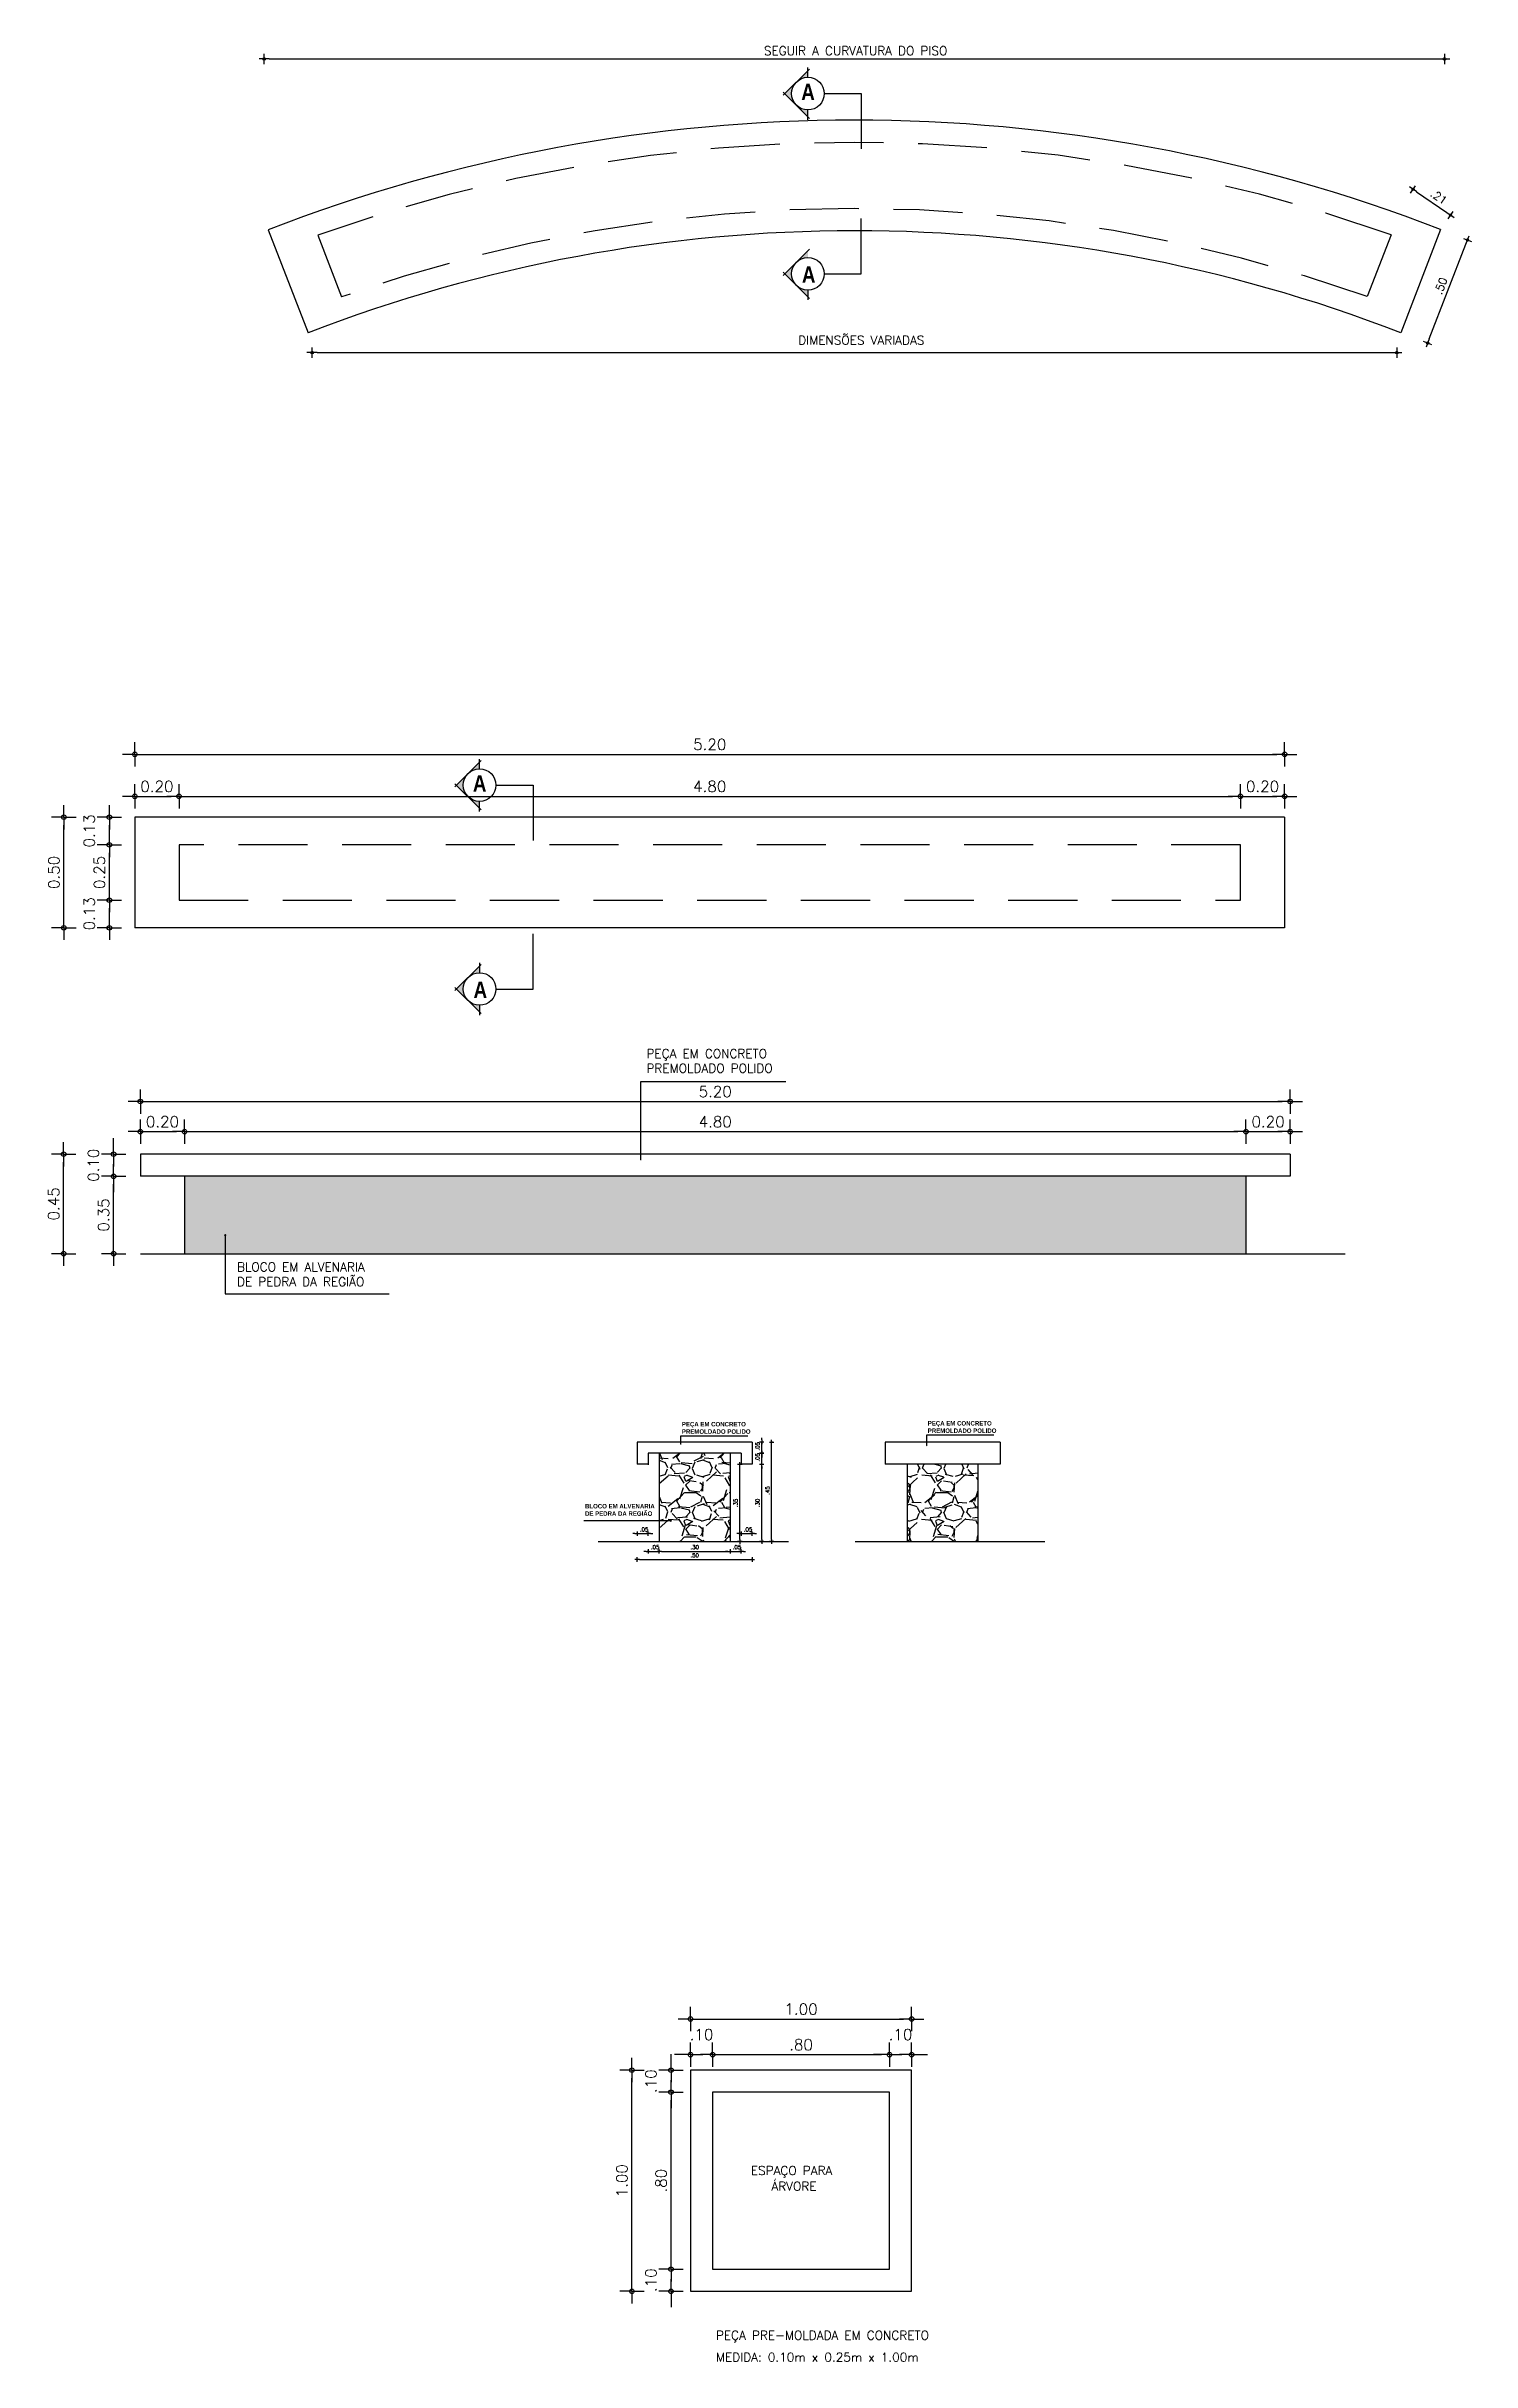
# Model space of a CAD drawing. Extents: x -599692 to 1491, y -9431878 to -451.
# Drawn here: x 1077.73 to 1084.17, y -465.24 to -454.77 of the extents above; entities that cross this region are included whole.
import ezdxf

# ---------------------------------------------------------------- set-up
doc = ezdxf.new("R2010")
doc.units = 0
doc.header["$LTSCALE"] = 0.5
doc.header["$MEASUREMENT"] = 0
doc.header["$PDMODE"] = 34
for name, pattern in [('DASHDOT', [1, 0.5, -0.25, 0, -0.25]), ('DIVIDE', [1.25, 0.5, -0.25, 0, -0.25, 0, -0.25]), ('HIDDEN2', [0.1875, 0.125, -0.0625])]:
    doc.linetypes.add(name, pattern=pattern)
doc.layers.get('0').update_dxf_attribs({"linetype": 'CONTINUOUS'})
doc.layers.get('DEFPOINTS').update_dxf_attribs({"linetype": 'CONTINUOUS'})
for name, color, linetype in [('05', 5, 'CONTINUOUS'), ('COTAS', 2, 'CONTINUOUS'), ('HACHURA', 253, 'CONTINUOUS'), ('P1', 1, 'CONTINUOUS'), ('P15', 7, 'DASHDOT'), ('P2', 2, 'CONTINUOUS'), ('P3', 3, 'CONTINUOUS'), ('P4', 6, 'CONTINUOUS'), ('P6', 4, 'CONTINUOUS'), ('TEXTO', 3, 'CONTINUOUS')]:
    doc.layers.add(name, color=color, linetype=linetype)
doc.styles.add('ARIAL', font='ARIALNB.TTF')
doc.styles.add('COTA100', font='ROMANS.SHX')
doc.styles.add('ROMANS', font='romans')
doc.dimstyles.new('BOLA50$0', dxfattribs={"dimscale": 0.5, "dimtxt": 0.25, "dimasz": 0.18, "dimexe": 0.18, "dimexo": 0.0625, "dimgap": 0.1, "dimtad": 1, "dimzin": 0, "dimdsep": 46, "dimtxsty": 'ROMANS', "dimblk1": 'BOLA', "dimblk2": 'BOLA', "dimsah": 1, "dimcen": 0.09, "dimse1": 1, "dimse2": 1, "dimclrt": 256, "dimadec": 0, "dimazin": 0, "dimtfac": 1, "dimtofl": 0, "dimtmove": 2, "dimatfit": 3, "dimldrblk": 'BOLA', "dimfxl": 1, "dimtolj": 1, "dimtzin": 0, "dimarcsym": 0})
doc.dimstyles.new('COTA100$0', dxfattribs={"dimtxt": 0.18, "dimasz": 0.1, "dimexe": 0.05, "dimexo": 0.95, "dimgap": 0.1, "dimtad": 1, "dimzin": 4, "dimdsep": 46, "dimtxsty": 'COTA100', "dimblk": 'USERTICK', "dimblk1": 'USERTICK', "dimblk2": 'USERTICK', "dimsah": 1, "dimcen": -0.1, "dimdle": 0.05, "dimse1": 1, "dimse2": 1, "dimclrt": 2, "dimadec": 0, "dimazin": 0, "dimtfac": 1, "dimtdec": 4, "dimtix": 1, "dimtmove": 2, "dimatfit": 3, "dimldrblk": 'USERTICK', "dimfxl": 1, "dimtvp": 0.625, "dimtolj": 1, "dimtzin": 4, "dimarcsym": 0})

msp = doc.modelspace()

# ---------------------------------------------------------------- texts
at = {"layer": 'P2', "style": 'ARIAL', "text_generation_flag": 2}
for p in [(1081.204, -455.014), (1081.207, -455.84), (1079.719, -458.141), (1079.722, -459.074)]:
    msp.add_text('A', height=0.0738, dxfattribs=at).set_placement(p)
at = {"layer": 'TEXTO', "linetype": 'Continuous', "style": 'ROMANS'}
for s, p in [('ESPAÇO PARA', (1080.915, -464.397)), ('ÁRVORE', (1081.008, -464.468)), ('PEÇA PRE-MOLDADA EM CONCRETO', (1080.757, -465.142)), ('MEDIDA: 0.10m x 0.25m x 1.00m', (1080.757, -465.241))]:
    msp.add_text(s, height=0.04, dxfattribs=at).set_placement(p)
at = {"layer": 'TEXTO', "linetype": 'Continuous', "char_height": 0.04, "attachment_point": 1, "style": 'ROMANS'}
for s, insert, width in [('SEGUIR A CURVATURA DO PISO', (1080.974, -454.771), 0.96329), ('DIMENSÕES VARIADAS', (1081.129, -456.08), 0.96329), ('PEÇA EM CONCRETO \\PPREMOLDADO POLIDO ', (1080.443, -459.306), 0.7845), ('BLOCO EM ALVENARIA \\PDE PEDRA DA REGIÃO ', (1078.591, -460.271), 0.7845)]:
    msp.add_mtext(s, dxfattribs=dict(at, insert=insert, width=width))
at = {"layer": 'TEXTO', "char_height": 0.02, "attachment_point": 1, "style": 'ARIAL'}
for s, insert, width in [('PEÇA EM CONCRETO \\PPREMOLDADO POLIDO ', (1080.603, -460.992), 0.7845), ('PEÇA EM CONCRETO \\PPREMOLDADO POLIDO ', (1081.715, -460.988), 0.7845), ('BLOCO EM ALVENARIA \\PDE PEDRA DA REGIÃO', (1080.165, -461.363), 0.5778)]:
    msp.add_mtext(s, dxfattribs=dict(at, insert=insert, width=width))

# ---------------------------------------------------------------- blocks, each defined once
blk = doc.blocks.new('USERTICK')
for p, q in [((-1, 0), (1, 0)), ((0, 1), (0, -1))]:
    blk.add_line(p, q)
blk.add_circle((0, 0), 0.25)
blk = doc.blocks.new('*D235')
at = {"layer": 'COTAS', "color": 0, "lineweight": -2}
blk.add_line((1080.865, -461.523), (1080.865, -461.193), dxfattribs=at)
at = {"layer": 'DEFPOINTS', "color": 0}
for p in [(1080.821, -461.183), (1080.865, -461.183), (1080.821, -461.533)]:
    blk.add_point(p, dxfattribs=at)
at = {"layer": 'COTAS', "color": 0, "lineweight": -2, "xscale": 0.01, "yscale": 0.01, "zscale": 0.01}
for p, rotation in [((1080.865, -461.183), 90), ((1080.865, -461.533), 270)]:
    blk.add_blockref('USERTICK', p, dxfattribs=dict(at, rotation=rotation))
at = {"layer": 'COTAS', "color": 2, "insert": (1080.846, -461.358), "char_height": 0.018, "attachment_point": 5, "rotation": 90, "style": 'COTA100'}
blk.add_mtext('\\A1;.35', dxfattribs=at)
blk = doc.blocks.new('*D236')
at = {"layer": 'COTAS', "color": 0, "lineweight": -2}
for p, q in [((1080.964, -461.123), (1080.964, -461.113)), ((1080.964, -461.183), (1080.964, -461.133)), ((1080.964, -461.193), (1080.964, -461.203))]:
    blk.add_line(p, q, dxfattribs=at)
at = {"layer": 'DEFPOINTS', "color": 0}
for p in [(1080.871, -461.133), (1080.871, -461.183), (1080.964, -461.133)]:
    blk.add_point(p, dxfattribs=at)
at = {"layer": 'COTAS', "color": 0, "lineweight": -2, "xscale": 0.01, "yscale": 0.01, "zscale": 0.01}
for p, rotation in [((1080.964, -461.133), 270), ((1080.964, -461.183), 90)]:
    blk.add_blockref('USERTICK', p, dxfattribs=dict(at, rotation=rotation))
at = {"layer": 'COTAS', "color": 2, "insert": (1080.945, -461.158), "char_height": 0.018, "attachment_point": 5, "rotation": 90, "style": 'COTA100'}
blk.add_mtext('\\A1; .05', dxfattribs=at)
blk = doc.blocks.new('*D237')
at = {"layer": 'COTAS', "color": 0, "lineweight": -2}
for p, q in [((1080.964, -461.073), (1080.964, -461.063)), ((1080.964, -461.133), (1080.964, -461.083)), ((1080.964, -461.143), (1080.964, -461.153))]:
    blk.add_line(p, q, dxfattribs=at)
at = {"layer": 'DEFPOINTS', "color": 0}
for p in [(1080.921, -461.083), (1080.964, -461.083), (1080.871, -461.133)]:
    blk.add_point(p, dxfattribs=at)
at = {"layer": 'COTAS', "color": 0, "lineweight": -2, "xscale": 0.01, "yscale": 0.01, "zscale": 0.01}
for p, rotation in [((1080.964, -461.083), 270), ((1080.964, -461.133), 90)]:
    blk.add_blockref('USERTICK', p, dxfattribs=dict(at, rotation=rotation))
at = {"layer": 'COTAS', "color": 2, "insert": (1080.945, -461.108), "char_height": 0.018, "attachment_point": 5, "rotation": 90, "style": 'COTA100'}
blk.add_mtext('\\A1; .05', dxfattribs=at)
blk = doc.blocks.new('*D238')
at = {"layer": 'COTAS', "color": 0, "lineweight": -2}
blk.add_line((1080.964, -461.523), (1080.964, -461.193), dxfattribs=at)
at = {"layer": 'DEFPOINTS', "color": 0}
for p in [(1080.871, -461.183), (1080.964, -461.183), (1080.821, -461.533)]:
    blk.add_point(p, dxfattribs=at)
at = {"layer": 'COTAS', "color": 0, "lineweight": -2, "xscale": 0.01, "yscale": 0.01, "zscale": 0.01}
for p, rotation in [((1080.964, -461.183), 90), ((1080.964, -461.533), 270)]:
    blk.add_blockref('USERTICK', p, dxfattribs=dict(at, rotation=rotation))
at = {"layer": 'COTAS', "color": 2, "insert": (1080.945, -461.358), "char_height": 0.018, "attachment_point": 5, "rotation": 90, "style": 'COTA100'}
blk.add_mtext('\\A1;.30', dxfattribs=at)
blk = doc.blocks.new('*D239')
at = {"layer": 'COTAS', "color": 0, "lineweight": -2}
for p, q in [((1080.391, -461.497), (1080.381, -461.497)), ((1080.401, -461.497), (1080.451, -461.497)), ((1080.461, -461.497), (1080.471, -461.497))]:
    blk.add_line(p, q, dxfattribs=at)
at = {"layer": 'DEFPOINTS', "color": 0}
for p in [(1080.401, -461.183), (1080.451, -461.185), (1080.451, -461.497)]:
    blk.add_point(p, dxfattribs=at)
at = {"layer": 'COTAS', "color": 0, "lineweight": -2, "xscale": 0.01, "yscale": 0.01, "zscale": 0.01}
blk.add_blockref('USERTICK', (1080.401, -461.497), dxfattribs=at)
at = {"layer": 'COTAS', "color": 0, "lineweight": -2, "xscale": 0.01, "yscale": 0.01, "zscale": 0.01, "rotation": 180}
blk.add_blockref('USERTICK', (1080.451, -461.497), dxfattribs=at)
at = {"layer": 'COTAS', "color": 2, "insert": (1080.426, -461.478), "char_height": 0.018, "attachment_point": 5, "style": 'COTA100'}
blk.add_mtext('\\A1; .05', dxfattribs=at)
blk = doc.blocks.new('*D240')
at = {"layer": 'COTAS', "color": 0, "lineweight": -2}
for p, q in [((1080.441, -461.577), (1080.431, -461.577)), ((1080.451, -461.577), (1080.501, -461.577)), ((1080.511, -461.577), (1080.521, -461.577))]:
    blk.add_line(p, q, dxfattribs=at)
at = {"layer": 'DEFPOINTS', "color": 0}
for p in [(1080.451, -461.185), (1080.501, -461.533), (1080.501, -461.577)]:
    blk.add_point(p, dxfattribs=at)
at = {"layer": 'COTAS', "color": 0, "lineweight": -2, "xscale": 0.01, "yscale": 0.01, "zscale": 0.01}
blk.add_blockref('USERTICK', (1080.451, -461.577), dxfattribs=at)
at = {"layer": 'COTAS', "color": 0, "lineweight": -2, "xscale": 0.01, "yscale": 0.01, "zscale": 0.01, "rotation": 180}
blk.add_blockref('USERTICK', (1080.501, -461.577), dxfattribs=at)
at = {"layer": 'COTAS', "color": 2, "insert": (1080.476, -461.558), "char_height": 0.018, "attachment_point": 5, "style": 'COTA100'}
blk.add_mtext('\\A1; .05', dxfattribs=at)
blk = doc.blocks.new('*D241')
at = {"layer": 'COTAS', "color": 0, "lineweight": -2}
blk.add_line((1080.511, -461.577), (1080.811, -461.577), dxfattribs=at)
at = {"layer": 'DEFPOINTS', "color": 0}
for p in [(1080.501, -461.533), (1080.821, -461.533), (1080.821, -461.577)]:
    blk.add_point(p, dxfattribs=at)
at = {"layer": 'COTAS', "color": 0, "lineweight": -2, "xscale": 0.01, "yscale": 0.01, "zscale": 0.01, "rotation": 180}
blk.add_blockref('USERTICK', (1080.501, -461.577), dxfattribs=at)
at = {"layer": 'COTAS', "color": 0, "lineweight": -2, "xscale": 0.01, "yscale": 0.01, "zscale": 0.01}
blk.add_blockref('USERTICK', (1080.821, -461.577), dxfattribs=at)
at = {"layer": 'COTAS', "color": 2, "insert": (1080.661, -461.558), "char_height": 0.018, "attachment_point": 5, "style": 'COTA100'}
blk.add_mtext('\\A1;.30', dxfattribs=at)
blk = doc.blocks.new('*D242')
at = {"layer": 'COTAS', "color": 0, "lineweight": -2}
for p, q in [((1080.811, -461.577), (1080.801, -461.577)), ((1080.821, -461.577), (1080.871, -461.577)), ((1080.881, -461.577), (1080.891, -461.577))]:
    blk.add_line(p, q, dxfattribs=at)
at = {"layer": 'DEFPOINTS', "color": 0}
for p in [(1080.871, -461.185), (1080.821, -461.533), (1080.871, -461.577)]:
    blk.add_point(p, dxfattribs=at)
at = {"layer": 'COTAS', "color": 0, "lineweight": -2, "xscale": 0.01, "yscale": 0.01, "zscale": 0.01}
blk.add_blockref('USERTICK', (1080.821, -461.577), dxfattribs=at)
at = {"layer": 'COTAS', "color": 0, "lineweight": -2, "xscale": 0.01, "yscale": 0.01, "zscale": 0.01, "rotation": 180}
blk.add_blockref('USERTICK', (1080.871, -461.577), dxfattribs=at)
at = {"layer": 'COTAS', "color": 2, "insert": (1080.846, -461.558), "char_height": 0.018, "attachment_point": 5, "style": 'COTA100'}
blk.add_mtext('\\A1; .05', dxfattribs=at)
blk = doc.blocks.new('*D243')
at = {"layer": 'COTAS', "color": 0, "lineweight": -2}
for p, q in [((1080.861, -461.497), (1080.851, -461.497)), ((1080.871, -461.497), (1080.921, -461.497)), ((1080.931, -461.497), (1080.941, -461.497))]:
    blk.add_line(p, q, dxfattribs=at)
at = {"layer": 'DEFPOINTS', "color": 0}
for p in [(1080.871, -461.185), (1080.921, -461.183), (1080.921, -461.497)]:
    blk.add_point(p, dxfattribs=at)
at = {"layer": 'COTAS', "color": 0, "lineweight": -2, "xscale": 0.01, "yscale": 0.01, "zscale": 0.01}
blk.add_blockref('USERTICK', (1080.871, -461.497), dxfattribs=at)
at = {"layer": 'COTAS', "color": 0, "lineweight": -2, "xscale": 0.01, "yscale": 0.01, "zscale": 0.01, "rotation": 180}
blk.add_blockref('USERTICK', (1080.921, -461.497), dxfattribs=at)
at = {"layer": 'COTAS', "color": 2, "insert": (1080.896, -461.478), "char_height": 0.018, "attachment_point": 5, "style": 'COTA100'}
blk.add_mtext('\\A1; .05', dxfattribs=at)
blk = doc.blocks.new('*D263')
at = {"layer": 'COTAS', "color": 0, "lineweight": -2}
blk.add_line((1083.926, -455.429), (1084.063, -455.523), dxfattribs=at)
at = {"layer": 'DEFPOINTS', "color": 0}
for p in [(1083.865, -455.483, 0), (1084.079, -455.534), (1084.034, -455.599, 0)]:
    blk.add_point(p, dxfattribs=at)
at = {"layer": 'COTAS', "color": 0, "lineweight": -2, "xscale": 0.02, "yscale": 0.02, "zscale": 0.02}
for p, rotation in [((1083.91, -455.418), 145.5575462584065), ((1084.079, -455.534), 325.5575462584065)]:
    blk.add_blockref('USERTICK', p, dxfattribs=dict(at, rotation=rotation))
at = {"layer": 'COTAS', "color": 2, "insert": (1084.016, -455.445), "char_height": 0.036, "attachment_point": 5, "rotation": 325.5575, "style": 'COTA100'}
blk.add_mtext('\\A1; .21', dxfattribs=at)
blk = doc.blocks.new('*D264')
at = {"layer": 'COTAS', "color": 0, "lineweight": -2}
blk.add_line((1083.983, -456.094), (1084.149, -455.665), dxfattribs=at)
at = {"layer": 'DEFPOINTS', "color": 0}
for p in [(1084.034, -455.599, 0), (1084.156, -455.647), (1083.854, -456.066, 0)]:
    blk.add_point(p, dxfattribs=at)
at = {"layer": 'COTAS', "color": 0, "lineweight": -2, "xscale": 0.02, "yscale": 0.02, "zscale": 0.02}
for p, rotation in [((1084.156, -455.647), 68.86226405284746), ((1083.976, -456.113), 248.8622640528475)]:
    blk.add_blockref('USERTICK', p, dxfattribs=dict(at, rotation=rotation))
at = {"layer": 'COTAS', "color": 2, "insert": (1084.031, -455.866), "char_height": 0.036, "attachment_point": 5, "rotation": 68.8623, "style": 'COTA100'}
blk.add_mtext('\\A1; .50', dxfattribs=at)
blk = doc.blocks.new('*D214')
at = {"layer": 'COTAS', "color": 0, "lineweight": -2}
blk.add_line((1081.009, -461.523), (1081.009, -461.093), dxfattribs=at)
at = {"layer": 'DEFPOINTS', "color": 0}
for p in [(1080.897, -461.083), (1081.009, -461.083), (1080.897, -461.533)]:
    blk.add_point(p, dxfattribs=at)
at = {"layer": 'COTAS', "color": 0, "lineweight": -2, "xscale": 0.01, "yscale": 0.01, "zscale": 0.01}
for p, rotation in [((1081.009, -461.083), 90), ((1081.009, -461.533), 270)]:
    blk.add_blockref('USERTICK', p, dxfattribs=dict(at, rotation=rotation))
at = {"layer": 'COTAS', "color": 2, "insert": (1080.99, -461.308), "char_height": 0.018, "attachment_point": 5, "rotation": 90, "style": 'COTA100'}
blk.add_mtext('\\A1; .45', dxfattribs=at)
blk = doc.blocks.new('*D215')
at = {"layer": 'COTAS', "color": 0, "lineweight": -2}
blk.add_line((1080.411, -461.614), (1080.911, -461.614), dxfattribs=at)
at = {"layer": 'DEFPOINTS', "color": 0}
for p in [(1080.401, -461.507), (1080.921, -461.507), (1080.921, -461.614)]:
    blk.add_point(p, dxfattribs=at)
at = {"layer": 'COTAS', "color": 0, "lineweight": -2, "xscale": 0.01, "yscale": 0.01, "zscale": 0.01, "rotation": 180}
blk.add_blockref('USERTICK', (1080.401, -461.614), dxfattribs=at)
at = {"layer": 'COTAS', "color": 0, "lineweight": -2, "xscale": 0.01, "yscale": 0.01, "zscale": 0.01}
blk.add_blockref('USERTICK', (1080.921, -461.614), dxfattribs=at)
at = {"layer": 'COTAS', "color": 2, "insert": (1080.661, -461.595), "char_height": 0.018, "attachment_point": 5, "style": 'COTA100'}
blk.add_mtext('\\A1;.50', dxfattribs=at)
blk = doc.blocks.new('BOLA')
for q in [(-1.53, 0), (0, 1.53), (0, -1.53), (1.53, 0)]:
    blk.add_line((0, 0), q)
blk.add_circle((0, 0), 0.284)
blk = doc.blocks.new('*D268')
at = {"layer": 'COTAS', "color": 0, "lineweight": -2}
blk.add_line((1078.165, -458.163), (1078.293, -458.163), dxfattribs=at)
at = {"layer": 'DEFPOINTS', "color": 0}
for p in [(1078.329, -458.163), (1078.129, -458.257), (1078.329, -458.382)]:
    blk.add_point(p, dxfattribs=at)
at = {"layer": 'COTAS', "color": 0, "lineweight": -2, "xscale": 0.036, "yscale": 0.036, "zscale": 0.036, "rotation": 180}
blk.add_blockref('BOLA', (1078.129, -458.163), dxfattribs=at)
at = {"layer": 'COTAS', "color": 0, "lineweight": -2, "xscale": 0.036, "yscale": 0.036, "zscale": 0.036}
blk.add_blockref('BOLA', (1078.329, -458.163), dxfattribs=at)
at = {"layer": 'COTAS', "insert": (1078.229, -458.118), "char_height": 0.05, "attachment_point": 5, "style": 'ROMANS'}
blk.add_mtext('\\A1;0.20', dxfattribs=at)
blk = doc.blocks.new('*D269')
at = {"layer": 'COTAS', "color": 0, "lineweight": -2}
blk.add_line((1078.365, -458.163), (1083.093, -458.163), dxfattribs=at)
at = {"layer": 'DEFPOINTS', "color": 0}
for p in [(1083.129, -458.163), (1078.329, -458.382), (1083.129, -458.382)]:
    blk.add_point(p, dxfattribs=at)
at = {"layer": 'COTAS', "color": 0, "lineweight": -2, "xscale": 0.036, "yscale": 0.036, "zscale": 0.036, "rotation": 180}
blk.add_blockref('BOLA', (1078.329, -458.163), dxfattribs=at)
at = {"layer": 'COTAS', "color": 0, "lineweight": -2, "xscale": 0.036, "yscale": 0.036, "zscale": 0.036}
blk.add_blockref('BOLA', (1083.129, -458.163), dxfattribs=at)
at = {"layer": 'COTAS', "insert": (1080.729, -458.118), "char_height": 0.05, "attachment_point": 5, "style": 'ROMANS'}
blk.add_mtext('\\A1;4.80', dxfattribs=at)
blk = doc.blocks.new('*D270')
at = {"layer": 'COTAS', "color": 0, "lineweight": -2}
blk.add_line((1083.165, -458.163), (1083.293, -458.163), dxfattribs=at)
at = {"layer": 'DEFPOINTS', "color": 0}
for p in [(1083.329, -458.163), (1083.329, -458.257), (1083.129, -458.382)]:
    blk.add_point(p, dxfattribs=at)
at = {"layer": 'COTAS', "color": 0, "lineweight": -2, "xscale": 0.036, "yscale": 0.036, "zscale": 0.036, "rotation": 180}
blk.add_blockref('BOLA', (1083.129, -458.163), dxfattribs=at)
at = {"layer": 'COTAS', "color": 0, "lineweight": -2, "xscale": 0.036, "yscale": 0.036, "zscale": 0.036}
blk.add_blockref('BOLA', (1083.329, -458.163), dxfattribs=at)
at = {"layer": 'COTAS', "insert": (1083.229, -458.118), "char_height": 0.05, "attachment_point": 5, "style": 'ROMANS'}
blk.add_mtext('\\A1;0.20', dxfattribs=at)
blk = doc.blocks.new('*D271')
at = {"layer": 'COTAS', "color": 0, "lineweight": -2}
blk.add_line((1078.165, -457.973), (1083.293, -457.973), dxfattribs=at)
at = {"layer": 'DEFPOINTS', "color": 0}
for p in [(1083.329, -457.973), (1078.129, -458.257), (1083.329, -458.257)]:
    blk.add_point(p, dxfattribs=at)
at = {"layer": 'COTAS', "color": 0, "lineweight": -2, "xscale": 0.036, "yscale": 0.036, "zscale": 0.036, "rotation": 180}
blk.add_blockref('BOLA', (1078.129, -457.973), dxfattribs=at)
at = {"layer": 'COTAS', "color": 0, "lineweight": -2, "xscale": 0.036, "yscale": 0.036, "zscale": 0.036}
blk.add_blockref('BOLA', (1083.329, -457.973), dxfattribs=at)
at = {"layer": 'COTAS', "insert": (1080.729, -457.928), "char_height": 0.05, "attachment_point": 5, "style": 'ROMANS'}
blk.add_mtext('\\A1;5.20', dxfattribs=at)
blk = doc.blocks.new('*D272')
at = {"layer": 'COTAS', "color": 0, "lineweight": -2}
blk.add_line((1078.014, -458.721), (1078.014, -458.668), dxfattribs=at)
at = {"layer": 'DEFPOINTS', "color": 0}
for p in [(1078.014, -458.632), (1078.329, -458.632), (1078.129, -458.757)]:
    blk.add_point(p, dxfattribs=at)
at = {"layer": 'COTAS', "color": 0, "lineweight": -2, "xscale": 0.036, "yscale": 0.036, "zscale": 0.036}
for p, rotation in [((1078.014, -458.632), 90), ((1078.014, -458.757), 270)]:
    blk.add_blockref('BOLA', p, dxfattribs=dict(at, rotation=rotation))
at = {"layer": 'COTAS', "insert": (1077.923, -458.694), "char_height": 0.05, "attachment_point": 5, "rotation": 90, "style": 'ROMANS'}
blk.add_mtext('\\A1;0.13', dxfattribs=at)
blk = doc.blocks.new('*D273')
at = {"layer": 'COTAS', "color": 0, "lineweight": -2}
blk.add_line((1078.014, -458.596), (1078.014, -458.418), dxfattribs=at)
at = {"layer": 'DEFPOINTS', "color": 0}
for p in [(1078.014, -458.382), (1078.329, -458.382), (1078.329, -458.632)]:
    blk.add_point(p, dxfattribs=at)
at = {"layer": 'COTAS', "color": 0, "lineweight": -2, "xscale": 0.036, "yscale": 0.036, "zscale": 0.036}
for p, rotation in [((1078.014, -458.382), 90), ((1078.014, -458.632), 270)]:
    blk.add_blockref('BOLA', p, dxfattribs=dict(at, rotation=rotation))
at = {"layer": 'COTAS', "insert": (1077.969, -458.507), "char_height": 0.05, "attachment_point": 5, "rotation": 90, "style": 'ROMANS'}
blk.add_mtext('\\A1;0.25', dxfattribs=at)
blk = doc.blocks.new('*D274')
at = {"layer": 'COTAS', "color": 0, "lineweight": -2}
blk.add_line((1078.014, -458.346), (1078.014, -458.293), dxfattribs=at)
at = {"layer": 'DEFPOINTS', "color": 0}
for p in [(1078.014, -458.257), (1078.129, -458.257), (1078.329, -458.382)]:
    blk.add_point(p, dxfattribs=at)
at = {"layer": 'COTAS', "color": 0, "lineweight": -2, "xscale": 0.036, "yscale": 0.036, "zscale": 0.036}
for p, rotation in [((1078.014, -458.257), 90), ((1078.014, -458.382), 270)]:
    blk.add_blockref('BOLA', p, dxfattribs=dict(at, rotation=rotation))
at = {"layer": 'COTAS', "insert": (1077.923, -458.319), "char_height": 0.05, "attachment_point": 5, "rotation": 90, "style": 'ROMANS'}
blk.add_mtext('\\A1;0.13', dxfattribs=at)
blk = doc.blocks.new('*D275')
at = {"layer": 'COTAS', "color": 0, "lineweight": -2}
blk.add_line((1077.808, -458.721), (1077.808, -458.293), dxfattribs=at)
at = {"layer": 'DEFPOINTS', "color": 0}
for p in [(1077.808, -458.257), (1078.129, -458.257), (1078.129, -458.757)]:
    blk.add_point(p, dxfattribs=at)
at = {"layer": 'COTAS', "color": 0, "lineweight": -2, "xscale": 0.036, "yscale": 0.036, "zscale": 0.036}
for p, rotation in [((1077.808, -458.257), 90), ((1077.808, -458.757), 270)]:
    blk.add_blockref('BOLA', p, dxfattribs=dict(at, rotation=rotation))
at = {"layer": 'COTAS', "insert": (1077.763, -458.507), "char_height": 0.05, "attachment_point": 5, "rotation": 90, "style": 'ROMANS'}
blk.add_mtext('\\A1;0.50', dxfattribs=at)
blk = doc.blocks.new('*D276')
at = {"layer": 'COTAS', "color": 0, "lineweight": -2}
blk.add_line((1078.033, -460.195), (1078.033, -459.917), dxfattribs=at)
at = {"layer": 'DEFPOINTS', "color": 0}
for p in [(1078.033, -459.881), (1078.354, -459.881), (1078.354, -460.231)]:
    blk.add_point(p, dxfattribs=at)
at = {"layer": 'COTAS', "color": 0, "lineweight": -2, "xscale": 0.036, "yscale": 0.036, "zscale": 0.036}
for p, rotation in [((1078.033, -459.881), 90), ((1078.033, -460.231), 270)]:
    blk.add_blockref('BOLA', p, dxfattribs=dict(at, rotation=rotation))
at = {"layer": 'COTAS', "insert": (1077.988, -460.056), "char_height": 0.05, "attachment_point": 5, "rotation": 90, "style": 'ROMANS'}
blk.add_mtext('\\A1;0.35', dxfattribs=at)
blk = doc.blocks.new('*D277')
at = {"layer": 'COTAS', "color": 0, "lineweight": -2}
for p, q in [((1078.033, -459.745), (1078.033, -459.709)), ((1078.033, -459.917), (1078.033, -459.953))]:
    blk.add_line(p, q, dxfattribs=at)
at = {"layer": 'DEFPOINTS', "color": 0}
for p in [(1078.033, -459.781), (1078.154, -459.781), (1078.354, -459.881)]:
    blk.add_point(p, dxfattribs=at)
at = {"layer": 'COTAS', "color": 0, "lineweight": -2, "xscale": 0.036, "yscale": 0.036, "zscale": 0.036}
for p, rotation in [((1078.033, -459.781), 270), ((1078.033, -459.881), 90)]:
    blk.add_blockref('BOLA', p, dxfattribs=dict(at, rotation=rotation))
at = {"layer": 'COTAS', "insert": (1077.942, -459.831), "char_height": 0.05, "attachment_point": 5, "rotation": 90, "style": 'ROMANS'}
blk.add_mtext('\\A1;0.10', dxfattribs=at)
blk = doc.blocks.new('*D278')
at = {"layer": 'COTAS', "color": 0, "lineweight": -2}
blk.add_line((1077.807, -460.195), (1077.807, -459.817), dxfattribs=at)
at = {"layer": 'DEFPOINTS', "color": 0}
for p in [(1077.807, -459.781), (1078.154, -459.781), (1078.354, -460.231)]:
    blk.add_point(p, dxfattribs=at)
at = {"layer": 'COTAS', "color": 0, "lineweight": -2, "xscale": 0.036, "yscale": 0.036, "zscale": 0.036}
for p, rotation in [((1077.807, -459.781), 90), ((1077.807, -460.231), 270)]:
    blk.add_blockref('BOLA', p, dxfattribs=dict(at, rotation=rotation))
at = {"layer": 'COTAS', "insert": (1077.762, -460.006), "char_height": 0.05, "attachment_point": 5, "rotation": 90, "style": 'ROMANS'}
blk.add_mtext('\\A1;0.45', dxfattribs=at)
blk = doc.blocks.new('*D279')
at = {"layer": 'COTAS', "color": 0, "lineweight": -2}
blk.add_line((1078.19, -459.679), (1078.318, -459.679), dxfattribs=at)
at = {"layer": 'DEFPOINTS', "color": 0}
for p in [(1078.354, -459.679), (1078.154, -459.781), (1078.354, -459.881)]:
    blk.add_point(p, dxfattribs=at)
at = {"layer": 'COTAS', "color": 0, "lineweight": -2, "xscale": 0.036, "yscale": 0.036, "zscale": 0.036, "rotation": 180}
blk.add_blockref('BOLA', (1078.154, -459.679), dxfattribs=at)
at = {"layer": 'COTAS', "color": 0, "lineweight": -2, "xscale": 0.036, "yscale": 0.036, "zscale": 0.036}
blk.add_blockref('BOLA', (1078.354, -459.679), dxfattribs=at)
at = {"layer": 'COTAS', "insert": (1078.254, -459.634), "char_height": 0.05, "attachment_point": 5, "style": 'ROMANS'}
blk.add_mtext('\\A1;0.20', dxfattribs=at)
blk = doc.blocks.new('*D280')
at = {"layer": 'COTAS', "color": 0, "lineweight": -2}
blk.add_line((1078.39, -459.679), (1083.118, -459.679), dxfattribs=at)
at = {"layer": 'DEFPOINTS', "color": 0}
for p in [(1083.154, -459.679), (1078.354, -459.881), (1083.154, -459.881)]:
    blk.add_point(p, dxfattribs=at)
at = {"layer": 'COTAS', "color": 0, "lineweight": -2, "xscale": 0.036, "yscale": 0.036, "zscale": 0.036, "rotation": 180}
blk.add_blockref('BOLA', (1078.354, -459.679), dxfattribs=at)
at = {"layer": 'COTAS', "color": 0, "lineweight": -2, "xscale": 0.036, "yscale": 0.036, "zscale": 0.036}
blk.add_blockref('BOLA', (1083.154, -459.679), dxfattribs=at)
at = {"layer": 'COTAS', "insert": (1080.754, -459.634), "char_height": 0.05, "attachment_point": 5, "style": 'ROMANS'}
blk.add_mtext('\\A1;4.80', dxfattribs=at)
blk = doc.blocks.new('*D281')
at = {"layer": 'COTAS', "color": 0, "lineweight": -2}
blk.add_line((1083.19, -459.679), (1083.318, -459.679), dxfattribs=at)
at = {"layer": 'DEFPOINTS', "color": 0}
for p in [(1083.354, -459.679), (1083.354, -459.781), (1083.154, -459.881)]:
    blk.add_point(p, dxfattribs=at)
at = {"layer": 'COTAS', "color": 0, "lineweight": -2, "xscale": 0.036, "yscale": 0.036, "zscale": 0.036, "rotation": 180}
blk.add_blockref('BOLA', (1083.154, -459.679), dxfattribs=at)
at = {"layer": 'COTAS', "color": 0, "lineweight": -2, "xscale": 0.036, "yscale": 0.036, "zscale": 0.036}
blk.add_blockref('BOLA', (1083.354, -459.679), dxfattribs=at)
at = {"layer": 'COTAS', "insert": (1083.254, -459.634), "char_height": 0.05, "attachment_point": 5, "style": 'ROMANS'}
blk.add_mtext('\\A1;0.20', dxfattribs=at)
blk = doc.blocks.new('*D282')
at = {"layer": 'COTAS', "color": 0, "lineweight": -2}
blk.add_line((1078.19, -459.543), (1083.318, -459.543), dxfattribs=at)
at = {"layer": 'DEFPOINTS', "color": 0}
for p in [(1083.354, -459.543), (1078.154, -459.781), (1083.354, -459.781)]:
    blk.add_point(p, dxfattribs=at)
at = {"layer": 'COTAS', "color": 0, "lineweight": -2, "xscale": 0.036, "yscale": 0.036, "zscale": 0.036, "rotation": 180}
blk.add_blockref('BOLA', (1078.154, -459.543), dxfattribs=at)
at = {"layer": 'COTAS', "color": 0, "lineweight": -2, "xscale": 0.036, "yscale": 0.036, "zscale": 0.036}
blk.add_blockref('BOLA', (1083.354, -459.543), dxfattribs=at)
at = {"layer": 'COTAS', "insert": (1080.754, -459.498), "char_height": 0.05, "attachment_point": 5, "style": 'ROMANS'}
blk.add_mtext('\\A1;5.20', dxfattribs=at)
blk = doc.blocks.new('*D216')
at = {"layer": 'COTAS', "color": 0, "lineweight": -2}
for p, q in [((1080.606, -463.853), (1080.57, -463.853)), ((1080.778, -463.853), (1080.814, -463.853))]:
    blk.add_line(p, q, dxfattribs=at)
at = {"layer": 'DEFPOINTS', "color": 0}
for p in [(1080.642, -463.923), (1080.742, -463.853), (1080.742, -464.023)]:
    blk.add_point(p, dxfattribs=at)
at = {"layer": 'COTAS', "color": 0, "lineweight": -2, "xscale": 0.036, "yscale": 0.036, "zscale": 0.036}
blk.add_blockref('BOLA', (1080.642, -463.853), dxfattribs=at)
at = {"layer": 'COTAS', "color": 0, "lineweight": -2, "xscale": 0.036, "yscale": 0.036, "zscale": 0.036, "rotation": 180}
blk.add_blockref('BOLA', (1080.742, -463.853), dxfattribs=at)
at = {"layer": 'COTAS', "insert": (1080.692, -463.762), "char_height": 0.05, "attachment_point": 5, "style": 'ROMANS'}
blk.add_mtext('\\A1;.10', dxfattribs=at)
blk = doc.blocks.new('*D217')
at = {"layer": 'COTAS', "color": 0, "lineweight": -2}
blk.add_line((1080.778, -463.853), (1081.506, -463.853), dxfattribs=at)
at = {"layer": 'DEFPOINTS', "color": 0}
for p in [(1081.542, -463.853), (1080.742, -464.023), (1081.542, -464.023)]:
    blk.add_point(p, dxfattribs=at)
at = {"layer": 'COTAS', "color": 0, "lineweight": -2, "xscale": 0.036, "yscale": 0.036, "zscale": 0.036, "rotation": 180}
blk.add_blockref('BOLA', (1080.742, -463.853), dxfattribs=at)
at = {"layer": 'COTAS', "color": 0, "lineweight": -2, "xscale": 0.036, "yscale": 0.036, "zscale": 0.036}
blk.add_blockref('BOLA', (1081.542, -463.853), dxfattribs=at)
at = {"layer": 'COTAS', "insert": (1081.142, -463.808), "char_height": 0.05, "attachment_point": 5, "style": 'ROMANS'}
blk.add_mtext('\\A1;.80', dxfattribs=at)
blk = doc.blocks.new('*D218')
at = {"layer": 'COTAS', "color": 0, "lineweight": -2}
for p, q in [((1081.506, -463.853), (1081.47, -463.853)), ((1081.678, -463.853), (1081.714, -463.853))]:
    blk.add_line(p, q, dxfattribs=at)
at = {"layer": 'DEFPOINTS', "color": 0}
for p in [(1081.642, -463.853), (1081.642, -463.923), (1081.542, -464.023)]:
    blk.add_point(p, dxfattribs=at)
at = {"layer": 'COTAS', "color": 0, "lineweight": -2, "xscale": 0.036, "yscale": 0.036, "zscale": 0.036}
blk.add_blockref('BOLA', (1081.542, -463.853), dxfattribs=at)
at = {"layer": 'COTAS', "color": 0, "lineweight": -2, "xscale": 0.036, "yscale": 0.036, "zscale": 0.036, "rotation": 180}
blk.add_blockref('BOLA', (1081.642, -463.853), dxfattribs=at)
at = {"layer": 'COTAS', "insert": (1081.592, -463.762), "char_height": 0.05, "attachment_point": 5, "style": 'ROMANS'}
blk.add_mtext('\\A1;.10', dxfattribs=at)
blk = doc.blocks.new('*D219')
at = {"layer": 'COTAS', "color": 0, "lineweight": -2}
blk.add_line((1080.678, -463.692), (1081.606, -463.692), dxfattribs=at)
at = {"layer": 'DEFPOINTS', "color": 0}
for p in [(1081.642, -463.692), (1080.642, -463.798), (1081.642, -463.798)]:
    blk.add_point(p, dxfattribs=at)
at = {"layer": 'COTAS', "color": 0, "lineweight": -2, "xscale": 0.036, "yscale": 0.036, "zscale": 0.036, "rotation": 180}
blk.add_blockref('BOLA', (1080.642, -463.692), dxfattribs=at)
at = {"layer": 'COTAS', "color": 0, "lineweight": -2, "xscale": 0.036, "yscale": 0.036, "zscale": 0.036}
blk.add_blockref('BOLA', (1081.642, -463.692), dxfattribs=at)
at = {"layer": 'COTAS', "insert": (1081.142, -463.647), "char_height": 0.05, "attachment_point": 5, "style": 'ROMANS'}
blk.add_mtext('\\A1;1.00', dxfattribs=at)
blk = doc.blocks.new('*D220')
at = {"layer": 'COTAS', "color": 0, "lineweight": -2}
for p, q in [((1080.554, -464.787), (1080.554, -464.751)), ((1080.554, -464.959), (1080.554, -464.995))]:
    blk.add_line(p, q, dxfattribs=at)
at = {"layer": 'DEFPOINTS', "color": 0}
for p in [(1080.554, -464.823), (1080.742, -464.823), (1080.642, -464.923)]:
    blk.add_point(p, dxfattribs=at)
at = {"layer": 'COTAS', "color": 0, "lineweight": -2, "xscale": 0.036, "yscale": 0.036, "zscale": 0.036}
for p, rotation in [((1080.554, -464.823), 270), ((1080.554, -464.923), 90)]:
    blk.add_blockref('BOLA', p, dxfattribs=dict(at, rotation=rotation))
at = {"layer": 'COTAS', "insert": (1080.463, -464.873), "char_height": 0.05, "attachment_point": 5, "rotation": 90, "style": 'ROMANS'}
blk.add_mtext('\\A1;.10', dxfattribs=at)
blk = doc.blocks.new('*D221')
at = {"layer": 'COTAS', "color": 0, "lineweight": -2}
blk.add_line((1080.554, -464.787), (1080.554, -464.059), dxfattribs=at)
at = {"layer": 'DEFPOINTS', "color": 0}
for p in [(1080.554, -464.023), (1080.742, -464.023), (1080.742, -464.823)]:
    blk.add_point(p, dxfattribs=at)
at = {"layer": 'COTAS', "color": 0, "lineweight": -2, "xscale": 0.036, "yscale": 0.036, "zscale": 0.036}
for p, rotation in [((1080.554, -464.023), 90), ((1080.554, -464.823), 270)]:
    blk.add_blockref('BOLA', p, dxfattribs=dict(at, rotation=rotation))
at = {"layer": 'COTAS', "insert": (1080.509, -464.423), "char_height": 0.05, "attachment_point": 5, "rotation": 90, "style": 'ROMANS'}
blk.add_mtext('\\A1;.80', dxfattribs=at)
blk = doc.blocks.new('*D222')
at = {"layer": 'COTAS', "color": 0, "lineweight": -2}
for p, q in [((1080.554, -463.887), (1080.554, -463.851)), ((1080.554, -464.059), (1080.554, -464.095))]:
    blk.add_line(p, q, dxfattribs=at)
at = {"layer": 'DEFPOINTS', "color": 0}
for p in [(1080.554, -463.923), (1080.642, -463.923), (1080.742, -464.023)]:
    blk.add_point(p, dxfattribs=at)
at = {"layer": 'COTAS', "color": 0, "lineweight": -2, "xscale": 0.036, "yscale": 0.036, "zscale": 0.036}
for p, rotation in [((1080.554, -463.923), 270), ((1080.554, -464.023), 90)]:
    blk.add_blockref('BOLA', p, dxfattribs=dict(at, rotation=rotation))
at = {"layer": 'COTAS', "insert": (1080.463, -463.973), "char_height": 0.05, "attachment_point": 5, "rotation": 90, "style": 'ROMANS'}
blk.add_mtext('\\A1;.10', dxfattribs=at)
blk = doc.blocks.new('*D223')
at = {"layer": 'COTAS', "color": 0, "lineweight": -2}
blk.add_line((1080.377, -464.887), (1080.377, -463.959), dxfattribs=at)
at = {"layer": 'DEFPOINTS', "color": 0}
for p in [(1080.377, -463.923), (1080.499, -463.923), (1080.499, -464.923)]:
    blk.add_point(p, dxfattribs=at)
at = {"layer": 'COTAS', "color": 0, "lineweight": -2, "xscale": 0.036, "yscale": 0.036, "zscale": 0.036}
for p, rotation in [((1080.377, -463.923), 90), ((1080.377, -464.923), 270)]:
    blk.add_blockref('BOLA', p, dxfattribs=dict(at, rotation=rotation))
at = {"layer": 'COTAS', "insert": (1080.332, -464.423), "char_height": 0.05, "attachment_point": 5, "rotation": 90, "style": 'ROMANS'}
blk.add_mtext('\\A1;1.00', dxfattribs=at)

# ---------------------------------------------------------------- dimensions: what is measured, and where the dimension line sits
at = {"layer": 'COTAS'}
for p1, p2, distance, picture, middle in [((1083.8648, -455.4832, 0), (1084.0342, -455.5995, 0), 0.0794, '*D263', (1084.0159, -455.4446)), ((1083.854, -456.066, 0), (1084.034, -455.599, 0), -0.131, '*D264', (1084.031, -455.866))]:
    dim = msp.add_aligned_dim(p1=p1, p2=p2, distance=distance, dimstyle='COTA100$0', override={"dimscale": 0.2, "dimpost": ' <>'}, dxfattribs=at)
    dim.commit()
    dim.dimension.update_dxf_attribs({"geometry": picture, "text_midpoint": middle})
for base, p1, p2, dimstyle, override, picture, middle in [((1083.329, -457.973), (1078.129, -458.257), (1083.329, -458.257), 'BOLA50$0', {"dimscale": 0.2}, '*D271', (1080.729, -457.928)), ((1078.329, -458.163), (1078.129, -458.257), (1078.329, -458.382), 'BOLA50$0', {"dimscale": 0.2}, '*D268', (1078.229, -458.118)), ((1083.129, -458.163), (1078.329, -458.382), (1083.129, -458.382), 'BOLA50$0', {"dimscale": 0.2}, '*D269', (1080.729, -458.118)), ((1083.329, -458.163), (1083.129, -458.382), (1083.329, -458.257), 'BOLA50$0', {"dimscale": 0.2}, '*D270', (1083.229, -458.118)), ((1083.354, -459.543), (1078.154, -459.781), (1083.354, -459.781), 'BOLA50$0', {"dimscale": 0.2}, '*D282', (1080.754, -459.498)), ((1078.354, -459.679), (1078.154, -459.781), (1078.354, -459.881), 'BOLA50$0', {"dimscale": 0.2}, '*D279', (1078.254, -459.634)), ((1083.154, -459.679), (1078.354, -459.881), (1083.154, -459.881), 'BOLA50$0', {"dimscale": 0.2}, '*D280', (1080.754, -459.634)), ((1083.354, -459.679), (1083.154, -459.881), (1083.354, -459.781), 'BOLA50$0', {"dimscale": 0.2}, '*D281', (1083.254, -459.634)), ((1080.451, -461.497), (1080.401, -461.183), (1080.451, -461.185), 'COTA100$0', {"dimscale": 0.1, "dimpost": ' <>'}, '*D239', (1080.426, -461.478)), ((1080.501, -461.577), (1080.451, -461.185), (1080.501, -461.533), 'COTA100$0', {"dimscale": 0.1, "dimpost": ' <>'}, '*D240', (1080.476, -461.558)), ((1080.871, -461.577), (1080.821, -461.533), (1080.871, -461.185), 'COTA100$0', {"dimscale": 0.1, "dimpost": ' <>'}, '*D242', (1080.846, -461.558)), ((1080.921, -461.497), (1080.871, -461.185), (1080.921, -461.183), 'COTA100$0', {"dimscale": 0.1, "dimpost": ' <>'}, '*D243', (1080.896, -461.478)), ((1081.642, -463.692), (1080.642, -463.798), (1081.642, -463.798), 'BOLA50$0', {"dimscale": 0.2, "dimzin": 4, "dimtdec": 2}, '*D219', (1081.142, -463.647)), ((1080.742, -463.853), (1080.642, -463.923), (1080.742, -464.023), 'BOLA50$0', {"dimscale": 0.2, "dimzin": 4, "dimtdec": 2}, '*D216', (1080.692, -463.762)), ((1081.642, -463.853), (1081.542, -464.023), (1081.642, -463.923), 'BOLA50$0', {"dimscale": 0.2, "dimzin": 4, "dimtdec": 2}, '*D218', (1081.592, -463.762)), ((1081.542, -463.853), (1080.742, -464.023), (1081.542, -464.023), 'BOLA50$0', {"dimscale": 0.2, "dimzin": 4, "dimtdec": 2}, '*D217', (1081.142, -463.808))]:
    dim = msp.add_linear_dim(base=base, p1=p1, p2=p2, dimstyle=dimstyle, override=override, dxfattribs=at)
    dim.commit()
    dim.dimension.update_dxf_attribs({"geometry": picture, "text_midpoint": middle})
for base, p1, p2, dimstyle, override, picture, middle in [((1077.808, -458.257), (1078.129, -458.757), (1078.129, -458.257), 'BOLA50$0', {"dimscale": 0.2}, '*D275', (1077.763, -458.507)), ((1078.013566644, -458.256996009), (1078.328990293, -458.381996009), (1078.128990293, -458.256996009), 'BOLA50$0', {"dimscale": 0.2}, '*D274', (1077.922566644, -458.319496009)), ((1078.014, -458.382), (1078.329, -458.632), (1078.329, -458.382), 'BOLA50$0', {"dimscale": 0.2}, '*D273', (1077.969, -458.507)), ((1078.013566644, -458.631996009), (1078.128990293, -458.756996009), (1078.328990293, -458.631996009), 'BOLA50$0', {"dimscale": 0.2}, '*D272', (1077.922566644, -458.694496009)), ((1077.807, -459.781), (1078.354, -460.231), (1078.154, -459.781), 'BOLA50$0', {"dimscale": 0.2}, '*D278', (1077.762, -460.006)), ((1078.033, -459.781), (1078.354, -459.881), (1078.154, -459.781), 'BOLA50$0', {"dimscale": 0.2}, '*D277', (1077.942, -459.831)), ((1078.033, -459.881), (1078.354, -460.231), (1078.354, -459.881), 'BOLA50$0', {"dimscale": 0.2}, '*D276', (1077.988, -460.056)), ((1080.964, -461.083), (1080.871, -461.133), (1080.921, -461.083), 'COTA100$0', {"dimscale": 0.1, "dimpost": ' <>'}, '*D237', (1080.945, -461.108)), ((1080.964, -461.133), (1080.871, -461.183), (1080.871, -461.133), 'COTA100$0', {"dimscale": 0.1, "dimpost": ' <>'}, '*D236', (1080.945, -461.158)), ((1081.009, -461.083), (1080.897, -461.533), (1080.897, -461.083), 'COTA100$0', {"dimscale": 0.1, "dimpost": ' <>'}, '*D214', (1080.99, -461.308)), ((1080.377, -463.923), (1080.499, -464.923), (1080.499, -463.923), 'BOLA50$0', {"dimscale": 0.2, "dimzin": 4, "dimtdec": 2}, '*D223', (1080.332, -464.423)), ((1080.554, -463.923), (1080.742, -464.023), (1080.642, -463.923), 'BOLA50$0', {"dimscale": 0.2, "dimzin": 4, "dimtdec": 2}, '*D222', (1080.463, -463.973)), ((1080.554, -464.023), (1080.742, -464.823), (1080.742, -464.023), 'BOLA50$0', {"dimscale": 0.2, "dimzin": 4, "dimtdec": 2}, '*D221', (1080.509, -464.423)), ((1080.554, -464.823), (1080.642, -464.923), (1080.742, -464.823), 'BOLA50$0', {"dimscale": 0.2, "dimzin": 4, "dimtdec": 2}, '*D220', (1080.463, -464.873))]:
    dim = msp.add_linear_dim(base=base, p1=p1, p2=p2, angle=90, dimstyle=dimstyle, override=override, dxfattribs=at)
    dim.commit()
    dim.dimension.update_dxf_attribs({"geometry": picture, "text_midpoint": middle})
for base, p2, text, picture, middle in [((1080.865, -461.183), (1080.821, -461.183), '.35', '*D235', (1080.846, -461.358)), ((1080.964, -461.183), (1080.871, -461.183), '.30', '*D238', (1080.945, -461.358))]:
    dim = msp.add_linear_dim(base=base, p1=(1080.821, -461.533), p2=p2, angle=90, text=text, dimstyle='COTA100$0', override={"dimscale": 0.1, "dimpost": ' <>'}, dxfattribs=at)
    dim.commit()
    dim.dimension.update_dxf_attribs({"geometry": picture, "text_midpoint": middle})
for base, p1, p2, text, picture, middle in [((1080.921, -461.614), (1080.401, -461.507), (1080.921, -461.507), '.50', '*D215', (1080.661, -461.595)), ((1080.821, -461.577), (1080.501, -461.533), (1080.821, -461.533), '.30', '*D241', (1080.661, -461.558))]:
    dim = msp.add_linear_dim(base=base, p1=p1, p2=p2, text=text, dimstyle='COTA100$0', override={"dimscale": 0.1, "dimpost": ' <>'}, dxfattribs=at)
    dim.commit()
    dim.dimension.update_dxf_attribs({"geometry": picture, "text_midpoint": middle})

# ---------------------------------------------------------------- hatches: boundary and pattern name
at = {"layer": 'HACHURA'}
h = msp.add_hatch(dxfattribs=at)
h.set_pattern_fill('GRAVEL', color=256, scale=0.2, style=0)
h.set_pattern_definition([(228.0128, (120.205797, -227.913593), (-1.59999964643, -1.80000026832), [0.0269072, -2.6638176]), (184.9697, (120.187797, -227.933593), (2.4000002103, 0.1999982614), [0.0461736, -4.571185]), (132.5104, (120.141797, -227.937593), (1.99999814367, -2.20000173477), [0.0325576, -3.2232064]), (267.2737, (120.063797, -227.987593), (0.19999920355, 4.000000058995), [0.0420476, -4.1627116]), (292.8337, (120.061797, -228.029593), (-1.00000198109, 2.39999928236), [0.041231, -4.0818746]), (357.2737, (120.077797, -228.067593), (-4.000000058995, 0.19999920355), [0.0420476, -4.1627116]), (37.6942, (120.119797, -228.069593), (-2.600001469124, -1.99999808103), [0.0556058, -5.5049698]), (72.2553, (120.163797, -228.035593), (1.40000215254, 4.39999924625), [0.0524976, -5.1972642]), (121.4296, (120.179797, -227.985593), (-1.600001646835, 2.5999990073), [0.04219, -4.1768146]), (175.2364, (120.157797, -227.949593), (2.20000018926, -0.19999830653), [0.0481664, -2.3601526]), (222.3974, (120.109797, -227.945593), (-2.400001470215, -2.199998416403), [0.0622896, -6.166675]), (138.8141, (120.261797, -227.989593), (-1.40000058936, 1.19999946267), [0.0212602, -2.1047688]), (171.4692, (120.245797, -227.975593), (2.59999965696, -0.40000158201), [0.0404474, -4.0043022]), (225, (120.2058, -227.9696), (-2e-17, -0.200000062), [0.0282842, -0.2545584]), (203.1986, (120.191797, -227.945593), (0.9999999461, 0.40000026505), [0.0152316, -1.507923]), (291.8014, (120.177797, -227.951593), (-0.1999999821, 0.6000000546), [0.0215406, -1.0554924]), (30.9638, (120.185797, -227.971593), (0.5999996045, 0.4000004967), [0.0349858, -1.1312046]), (161.5651, (120.215797, -227.953593), (0.400000087, -0.1999996806), [0.0252982, -0.6071574]), (16.3895, (120.061797, -227.951593), (2.00000043968, 0.59999854196), [0.03544, -3.508569]), (70.3462, (120.095797, -227.941593), (-0.79999904947, -2.20000042712), [0.0297322, -2.9434816]), (293.1986, (120.215797, -227.913593), (-0.40000026505, 0.9999999461), [0.030463, -1.4926916]), (343.6105, (120.227797, -227.941593), (-2.00000043968, 0.59999854196), [0.03544, -3.508569]), (339.444, (120.061797, -228.075593), (-1.0000003689, 0.3999991993), [0.034176, -1.6746248]), (294.7751, (120.093797, -228.087593), (-0.99999843785, 2.20000068437), [0.0286356, -2.8349286]), (66.8014, (120.217797, -228.113593), (0.40000026505, 0.9999999461), [0.030463, -1.4926916]), (17.354, (120.229797, -228.085593), (-2.60000040382, -0.79999890045), [0.0335262, -3.3190848]), (69.444, (120.119797, -228.113593), (-0.3999991993, -1.0000003689), [0.017088, -1.6917128]), (101.3099, (120.205797, -228.113593), (-0.1999995264, 0.8000001504), [0.010198, -1.0096058]), (165.9638, (120.203797, -228.103593), (0.6000001092, -0.1999996115), [0.041231, -0.78339]), (186.009, (120.163797, -228.093593), (1.99999995018, 0.1999998635), [0.03821, -3.7827846]), (303.6901, (120.185797, -227.989593), (-0.200000267, 0.3999999116), [0.0288444, -0.6922658]), (353.1572, (120.201797, -228.013593), (3.399999873096, -0.400001599585), [0.0503588, -4.9855126]), (60.9454, (120.251797, -228.019593), (-0.80000000544, -1.4000000769), [0.0205912, -2.0385348]), (90, (120.2618, -228.0016), (-0.2, 0.2), [0.012, -0.188]), (120.2564, (120.159797, -228.087593), (0.79999897736, -1.40000049117), [0.0277848, -2.750704]), (48.0128, (120.145797, -228.063593), (1.59999964643, 1.80000026832), [0.0538144, -2.6369104]), (0, (120.1818, -228.0236), (0.2, 0.2), [0.052, -0.148]), (325.3048, (120.233797, -228.023593), (-1.9999988518, 1.40000172192), [0.0316228, -3.1306548]), (254.0546, (120.259797, -228.041593), (-0.19999997786, -0.8000000253), [0.0291204, -1.4269016]), (207.646, (120.251797, -228.069593), (-3.799999161436, -2.000001542634), [0.047413, -4.6938948]), (175.4261, (120.209797, -228.091593), (-2.60000011166, 0.19999896023), [0.0501598, -4.9658148])])
h.paths.add_polyline_path([(1078.354, -459.881), (1078.354, -460.231), (1083.154, -460.231), (1083.154, -459.881)])
h = msp.add_hatch(dxfattribs=at)
h.set_pattern_fill('GRAVEL', color=256, scale=0.2, style=0)
h.set_pattern_definition([(228.0128, (814.238958, -311.002866), (-1.5999996464, -1.8000002683), [0.0269072, -2.6638176]), (184.9697, (814.2209585, -311.022866), (2.4000002103, 0.1999982614), [0.0461736, -4.571185]), (132.5104, (814.174958, -311.026866), (1.99999814367, -2.20000173477), [0.0325576, -3.2232064]), (267.2737, (814.096958, -311.076866), (0.19999920355, 4.000000059), [0.0420476, -4.1627116]), (292.8337, (814.094958, -311.118866), (-1.0000019811, 2.39999928236), [0.041231, -4.0818746]), (357.2737, (814.110958, -311.156866), (-4.000000059, 0.19999920355), [0.0420476, -4.1627116]), (37.6942, (814.1529585, -311.158866), (-2.60000146912, -1.99999808103), [0.0556058, -5.5049698]), (72.2553, (814.1969585, -311.124866), (1.40000215254, 4.39999924625), [0.0524976, -5.1972642]), (121.4296, (814.212958, -311.074866), (-1.60000164684, 2.5999990073), [0.04219, -4.1768146]), (175.2364, (814.190958, -311.038866), (2.2000001893, -0.1999983065), [0.0481664, -2.3601526]), (222.3974, (814.1429585, -311.0348664), (-2.40000147021, -2.1999984164), [0.0622896, -6.166675]), (138.8141, (814.294958, -311.078866), (-1.4000005894, 1.1999994627), [0.0212602, -2.1047688]), (171.4692, (814.278958, -311.064866), (2.59999965696, -0.400001582), [0.0404474, -4.0043022]), (225, (814.23896, -311.05887), (-2e-17, -0.20000006), [0.0282842, -0.2545584]), (203.1986, (814.224958, -311.034866), (0.9999999461, 0.400000265), [0.0152316, -1.507923]), (291.8014, (814.21096, -311.040866), (-0.199999982, 0.6000000546), [0.0215406, -1.0554924]), (30.9638, (814.21896, -311.060866), (0.5999996045, 0.4000004967), [0.0349858, -1.1312046]), (161.5651, (814.24896, -311.042866), (0.400000087, -0.19999968), [0.0252982, -0.6071574]), (16.3895, (814.094958, -311.040866), (2.0000004397, 0.59999854196), [0.03544, -3.508569]), (70.3462, (814.128958, -311.030866), (-0.7999990495, -2.2000004271), [0.0297322, -2.9434816]), (293.1986, (814.248958, -311.002866), (-0.400000265, 0.9999999461), [0.030463, -1.4926916]), (343.6105, (814.260958, -311.030866), (-2.0000004397, 0.59999854196), [0.03544, -3.508569]), (339.444, (814.094958, -311.164866), (-1.0000003689, 0.3999991993), [0.034176, -1.6746248]), (294.7751, (814.126958, -311.176866), (-0.99999843785, 2.20000068437), [0.0286356, -2.8349286]), (66.8014, (814.250958, -311.202866), (0.400000265, 0.9999999461), [0.030463, -1.4926916]), (17.354, (814.262958, -311.174866), (-2.6000004038, -0.79999890045), [0.0335262, -3.3190848]), (69.444, (814.152958, -311.202866), (-0.3999991993, -1.0000003689), [0.017088, -1.6917128]), (101.3099, (814.23896, -311.202866), (-0.1999995264, 0.8000001504), [0.010198, -1.0096058]), (165.9638, (814.23696, -311.192866), (0.600000109, -0.1999996115), [0.041231, -0.78339]), (186.009, (814.196958, -311.182866), (1.99999995018, 0.1999998635), [0.03821, -3.7827846]), (303.6901, (814.21896, -311.078866), (-0.200000267, 0.399999912), [0.0288444, -0.6922658]), (353.1572, (814.2349585, -311.102866), (3.3999998731, -0.40000159958), [0.0503588, -4.9855126]), (60.9454, (814.284958, -311.108866), (-0.8000000054, -1.4000000769), [0.0205912, -2.0385348]), (90, (814.29496, -311.09087), (-0.2, 0.2), [0.012, -0.188]), (120.2564, (814.192958, -311.176866), (0.79999897736, -1.4000004912), [0.0277848, -2.750704]), (48.0128, (814.178958, -311.152866), (1.5999996464, 1.8000002683), [0.0538144, -2.6369104]), (0, (814.21496, -311.11287), (0.2, 0.2), [0.052, -0.148]), (325.3048, (814.266958, -311.112866), (-1.9999988518, 1.4000017219), [0.0316228, -3.1306548]), (254.0546, (814.292958, -311.130866), (-0.1999999779, -0.8000000253), [0.0291204, -1.4269016]), (207.646, (814.2849585, -311.158866), (-3.79999916144, -2.00000154263), [0.047413, -4.6938948]), (175.4261, (814.2429585, -311.180866), (-2.60000011166, 0.19999896023), [0.0501598, -4.9658148])])
h.paths.add_polyline_path([(1080.821, -461.133), (1080.501, -461.133), (1080.501, -461.533), (1080.821, -461.533)])
h = msp.add_hatch(dxfattribs=at)
h.set_pattern_fill('GRAVEL', color=256, scale=0.2, style=0)
h.set_pattern_definition([(228.0128, (813.97665, -311.002866), (-1.5999996464, -1.8000002683), [0.0269072, -2.6638176]), (184.9697, (813.95865, -311.022866), (2.4000002103, 0.1999982614), [0.0461736, -4.571185]), (132.5104, (813.91265, -311.026866), (1.99999814367, -2.20000173477), [0.0325576, -3.2232064]), (267.2737, (813.83465, -311.076866), (0.19999920355, 4.000000059), [0.0420476, -4.1627116]), (292.8337, (813.83265, -311.118866), (-1.0000019811, 2.39999928236), [0.041231, -4.0818746]), (357.2737, (813.84865, -311.156866), (-4.000000059, 0.19999920355), [0.0420476, -4.1627116]), (37.6942, (813.89065, -311.158866), (-2.60000146912, -1.99999808103), [0.0556058, -5.5049698]), (72.2553, (813.93465, -311.124866), (1.40000215254, 4.39999924625), [0.0524976, -5.1972642]), (121.4296, (813.95065, -311.074866), (-1.60000164684, 2.5999990073), [0.04219, -4.1768146]), (175.2364, (813.92865, -311.038866), (2.2000001893, -0.1999983065), [0.0481664, -2.3601526]), (222.3974, (813.88065, -311.0348664), (-2.40000147021, -2.1999984164), [0.0622896, -6.166675]), (138.8141, (814.03265, -311.078866), (-1.4000005894, 1.1999994627), [0.0212602, -2.1047688]), (171.4692, (814.01665, -311.064866), (2.59999965696, -0.400001582), [0.0404474, -4.0043022]), (225, (813.97665, -311.05887), (-2e-17, -0.20000006), [0.0282842, -0.2545584]), (203.1986, (813.96265, -311.034866), (0.9999999461, 0.400000265), [0.0152316, -1.507923]), (291.8014, (813.94865, -311.040866), (-0.199999982, 0.6000000546), [0.0215406, -1.0554924]), (30.9638, (813.95665, -311.060866), (0.5999996045, 0.4000004967), [0.0349858, -1.1312046]), (161.5651, (813.98665, -311.042866), (0.400000087, -0.19999968), [0.0252982, -0.6071574]), (16.3895, (813.83265, -311.040866), (2.0000004397, 0.59999854196), [0.03544, -3.508569]), (70.3462, (813.86665, -311.030866), (-0.7999990495, -2.2000004271), [0.0297322, -2.9434816]), (293.1986, (813.98665, -311.002866), (-0.400000265, 0.9999999461), [0.030463, -1.4926916]), (343.6105, (813.99865, -311.030866), (-2.0000004397, 0.59999854196), [0.03544, -3.508569]), (339.444, (813.83265, -311.164866), (-1.0000003689, 0.3999991993), [0.034176, -1.6746248]), (294.7751, (813.86465, -311.176866), (-0.99999843785, 2.20000068437), [0.0286356, -2.8349286]), (66.8014, (813.98865, -311.202866), (0.400000265, 0.9999999461), [0.030463, -1.4926916]), (17.354, (814.00065, -311.174866), (-2.6000004038, -0.79999890045), [0.0335262, -3.3190848]), (69.444, (813.89065, -311.202866), (-0.3999991993, -1.0000003689), [0.017088, -1.6917128]), (101.3099, (813.97665, -311.202866), (-0.1999995264, 0.8000001504), [0.010198, -1.0096058]), (165.9638, (813.97465, -311.192866), (0.600000109, -0.1999996115), [0.041231, -0.78339]), (186.009, (813.93465, -311.182866), (1.99999995018, 0.1999998635), [0.03821, -3.7827846]), (303.6901, (813.95665, -311.078866), (-0.200000267, 0.399999912), [0.0288444, -0.6922658]), (353.1572, (813.97265, -311.102866), (3.3999998731, -0.40000159958), [0.0503588, -4.9855126]), (60.9454, (814.02265, -311.108866), (-0.8000000054, -1.4000000769), [0.0205912, -2.0385348]), (90, (814.03265, -311.09087), (-0.2, 0.2), [0.012, -0.188]), (120.2564, (813.93065, -311.176866), (0.79999897736, -1.4000004912), [0.0277848, -2.750704]), (48.0128, (813.91665, -311.152866), (1.5999996464, 1.8000002683), [0.0538144, -2.6369104]), (0, (813.95265, -311.11287), (0.2, 0.2), [0.052, -0.148]), (325.3048, (814.00465, -311.112866), (-1.9999988518, 1.4000017219), [0.0316228, -3.1306548]), (254.0546, (814.03065, -311.130866), (-0.1999999779, -0.8000000253), [0.0291204, -1.4269016]), (207.646, (814.02265, -311.158866), (-3.79999916144, -2.00000154263), [0.047413, -4.6938948]), (175.4261, (813.98065, -311.180866), (-2.60000011166, 0.19999896023), [0.0501598, -4.9658148])])
h.paths.add_polyline_path([(1081.622, -461.183), (1081.622, -461.533), (1081.942, -461.533), (1081.942, -461.183)])
at = {"layer": 'P1'}
for points in [[(1080.42, -459.807, 1), (1080.415, -459.807, 1)], [(1078.543, -460.147, 1), (1078.533, -460.147, 1)], [(1080.601, -461.092, 1), (1080.596, -461.092, 1)], [(1081.713, -461.099, 1), (1081.708, -461.099, 1)], [(1080.558, -461.439, 1), (1080.548, -461.439, 1)]]:
    msp.add_hatch(color=256, dxfattribs=at).paths.add_polyline_path(points)
at = {"layer": 'P2'}
h = msp.add_hatch(color=256, dxfattribs=at)
h.paths.add_polyline_path([(1081.121, -454.933), (1081.068, -454.985), (1081.121, -455.038, -0.198912), (1081.099, -454.985, -0.198912)])
h.paths.add_polyline_path([(1081.121, -455.038), (1081.173, -455.09), (1081.173, -455.059, -0.198912)])
h.paths.add_polyline_path([(1081.173, -454.911), (1081.173, -454.881), (1081.121, -454.933, -0.198912)])
h = msp.add_hatch(color=256, dxfattribs=at)
h.paths.add_polyline_path([(1081.121, -455.852), (1081.068, -455.8), (1081.121, -455.748, 0.198912), (1081.099, -455.8, 0.198912)])
h.paths.add_polyline_path([(1081.121, -455.748), (1081.173, -455.696), (1081.173, -455.726, 0.198912)])
h.paths.add_polyline_path([(1081.173, -455.874), (1081.173, -455.905), (1081.121, -455.852, 0.198912)])
h = msp.add_hatch(color=256, dxfattribs=at)
h.paths.add_polyline_path([(1079.636, -458.06), (1079.584, -458.112), (1079.636, -458.165, -0.198912), (1079.614, -458.112, -0.198912)])
h.paths.add_polyline_path([(1079.636, -458.165), (1079.688, -458.217), (1079.688, -458.186, -0.198912)])
h.paths.add_polyline_path([(1079.688, -458.039), (1079.688, -458.008), (1079.636, -458.06, -0.198912)])
h = msp.add_hatch(color=256, dxfattribs=at)
h.paths.add_polyline_path([(1079.636, -459.086), (1079.584, -459.034), (1079.636, -458.982, 0.198912), (1079.614, -459.034, 0.198912)])
h.paths.add_polyline_path([(1079.636, -458.982), (1079.688, -458.93), (1079.688, -458.96, 0.198912)])
h.paths.add_polyline_path([(1079.688, -459.108), (1079.688, -459.138), (1079.636, -459.086, 0.198912)])

# ---------------------------------------------------------------- linework, layer by layer
at = {"layer": '05', "linetype": 'Continuous'}
msp.add_line((1080.821, -461.213), (1080.821, -461.533), dxfattribs=at)
at = {"layer": 'COTAS'}
for p, q in [((1078.737, -454.828), (1084.029, -454.828)), ((1078.954, -456.156), (1083.813, -456.156))]:
    msp.add_line(p, q, dxfattribs=at)
at = {"layer": 'P1'}
for p, q in [((1080.418, -459.807), (1080.418, -459.452)), ((1080.418, -459.452), (1081.073, -459.452)), ((1078.537, -460.146), (1078.537, -460.413)), ((1078.537, -460.413), (1079.28, -460.413)), ((1080.599, -461.092), (1080.599, -461.054)), ((1080.599, -461.054), (1080.902, -461.054)), ((1081.711, -461.05), (1082.014, -461.05)), ((1081.711, -461.099), (1081.711, -461.05)), ((1080.159, -461.438), (1080.551, -461.438))]:
    msp.add_line(p, q, dxfattribs=at)
at = {"layer": 'P15', "linetype": 'HIDDEN2', "ltscale": 5}
for p, q in [((1078.956, -455.625, 2.622), (1079.064, -455.904, 2.622)), ((1083.811, -455.623, 2.622), (1083.702, -455.903, 2.622)), ((1083.129, -458.382), (1078.329, -458.382)), ((1078.329, -458.382), (1078.329, -458.632)), ((1083.129, -458.632), (1083.129, -458.382)), ((1078.329, -458.632), (1083.129, -458.632))]:
    msp.add_line(p, q, dxfattribs=at)
at = {"layer": 'P15', "linetype": 'HIDDEN2', "ltscale": 5, "elevation": 0}
for points in [[(1083.811, -455.623, 0.172482), (1078.956, -455.625)], [(1083.702, -455.903, 0.171868), (1079.064, -455.904)]]:
    msp.add_lwpolyline(points, format="xyb", dxfattribs=at)
at = {"layer": 'P2'}
for points in [[(1080.642, -464.923), (1081.642, -464.923), (1081.642, -463.923), (1080.642, -463.923)], [(1080.742, -464.823), (1081.542, -464.823), (1081.542, -464.023), (1080.742, -464.023)]]:
    msp.add_lwpolyline(points, close=True, dxfattribs=at)
at = {"layer": 'P3'}
for p, q in [((1078.732, -455.601, 0), (1078.913, -456.067, 0)), ((1084.034, -455.599, 0), (1083.854, -456.066, 0)), ((1083.329, -458.257), (1078.129, -458.257)), ((1078.129, -458.257), (1078.129, -458.757)), ((1083.329, -458.257), (1083.329, -458.757)), ((1083.329, -458.757), (1078.129, -458.757))]:
    msp.add_line(p, q, dxfattribs=at)
at = {"layer": 'P3', "elevation": 0}
for points in [[(1084.034, -455.599, 0.18673), (1078.732, -455.601, 0.18673)], [(1083.854, -456.066, 0.18673), (1078.913, -456.067, 0.18673)]]:
    msp.add_lwpolyline(points, format="xyb", dxfattribs=at)
at = {"layer": 'P4'}
for p, q in [((1081.061, -454.992), (1081.18, -454.874)), ((1081.173, -454.911), (1081.173, -454.867)), ((1081.173, -454.911), (1081.173, -454.87)), ((1081.061, -454.978), (1081.18, -455.097)), ((1081.173, -455.103), (1081.173, -455.059)), ((1081.061, -455.807), (1081.18, -455.689)), ((1081.061, -455.793), (1081.18, -455.911)), ((1081.173, -455.874), (1081.173, -455.915)), ((1081.173, -455.874), (1081.173, -455.918)), ((1079.577, -458.119), (1079.695, -458.001)), ((1079.688, -458.039), (1079.688, -457.994)), ((1079.688, -458.039), (1079.688, -457.997)), ((1079.577, -458.106), (1079.695, -458.224)), ((1079.688, -458.231), (1079.688, -458.186)), ((1079.688, -458.916), (1079.688, -458.96)), ((1079.577, -459.041), (1079.695, -458.923)), ((1079.577, -459.027), (1079.695, -459.145)), ((1079.688, -459.108), (1079.688, -459.149)), ((1079.688, -459.108), (1079.688, -459.152))]:
    msp.add_line(p, q, dxfattribs=at)
at = {"layer": 'P4', "linetype": 'DIVIDE'}
for p, q in [((1081.247, -454.985), (1081.414, -454.985)), ((1081.414, -454.985), (1081.414, -455.252)), ((1081.414, -455.8), (1081.414, -455.468)), ((1081.247, -455.8), (1081.414, -455.8)), ((1079.762, -458.112), (1079.93, -458.112)), ((1079.93, -458.112), (1079.93, -458.391)), ((1079.93, -459.034), (1079.93, -458.764)), ((1079.762, -459.034), (1079.93, -459.034))]:
    msp.add_line(p, q, dxfattribs=at)
at = {"layer": 'P4'}
for centre in [(1081.173, -454.985), (1081.173, -455.8), (1079.688, -458.112), (1079.688, -459.034)]:
    msp.add_circle(centre, 0.0738, dxfattribs=at)
at = {"layer": 'P6', "linetype": 'Continuous'}
for p, q in [((1083.354, -459.781), (1078.154, -459.781)), ((1078.154, -459.781), (1078.154, -459.881)), ((1083.354, -459.781), (1083.354, -459.881)), ((1083.354, -459.881), (1078.154, -459.881)), ((1078.354, -459.881), (1078.354, -460.231)), ((1083.154, -459.881), (1083.154, -460.231)), ((1078.154, -460.231), (1083.602, -460.231)), ((1080.921, -461.083), (1080.401, -461.083)), ((1080.401, -461.083), (1080.401, -461.183)), ((1080.921, -461.083), (1080.921, -461.183)), ((1081.522, -461.083), (1081.522, -461.183)), ((1082.042, -461.083), (1081.522, -461.083)), ((1082.042, -461.083), (1082.042, -461.183)), ((1080.451, -461.183), (1080.401, -461.183)), ((1080.451, -461.133), (1080.451, -461.185)), ((1080.871, -461.133), (1080.451, -461.133)), ((1080.501, -461.133), (1080.501, -461.533)), ((1080.501, -461.213), (1080.501, -461.533)), ((1080.821, -461.133), (1080.821, -461.533)), ((1080.871, -461.133), (1080.871, -461.185)), ((1080.921, -461.183), (1080.871, -461.183)), ((1082.042, -461.183), (1081.522, -461.183)), ((1081.622, -461.183), (1081.622, -461.533)), ((1081.942, -461.183), (1081.942, -461.533)), ((1080.225, -461.533), (1081.085, -461.533)), ((1081.386, -461.533), (1082.245, -461.533))]:
    msp.add_line(p, q, dxfattribs=at)

# ---------------------------------------------------------------- block references
at = {"layer": 'COTAS', "xscale": 0.02332380757934516, "yscale": 0.02332380757934516, "zscale": 0.02332380757936584, "rotation": 180}
for p in [(1078.714, -454.828), (1078.931, -456.156)]:
    msp.add_blockref('USERTICK', p, dxfattribs=at)
at = {"layer": 'COTAS', "xscale": 0.02332380757934516, "yscale": 0.02332380757934516, "zscale": 0.02332380757936584}
for p in [(1084.052, -454.828), (1083.836, -456.156)]:
    msp.add_blockref('USERTICK', p, dxfattribs=at)

msp.set_redraw_order([(e.dxf.handle, doc.entitydb.next_handle()) for e in msp.query("TEXT MTEXT ATTDEF DIMENSION ARC_DIMENSION")])  # texts and dimensions are drawn at this point

doc.saveas('drawing.dxf')
